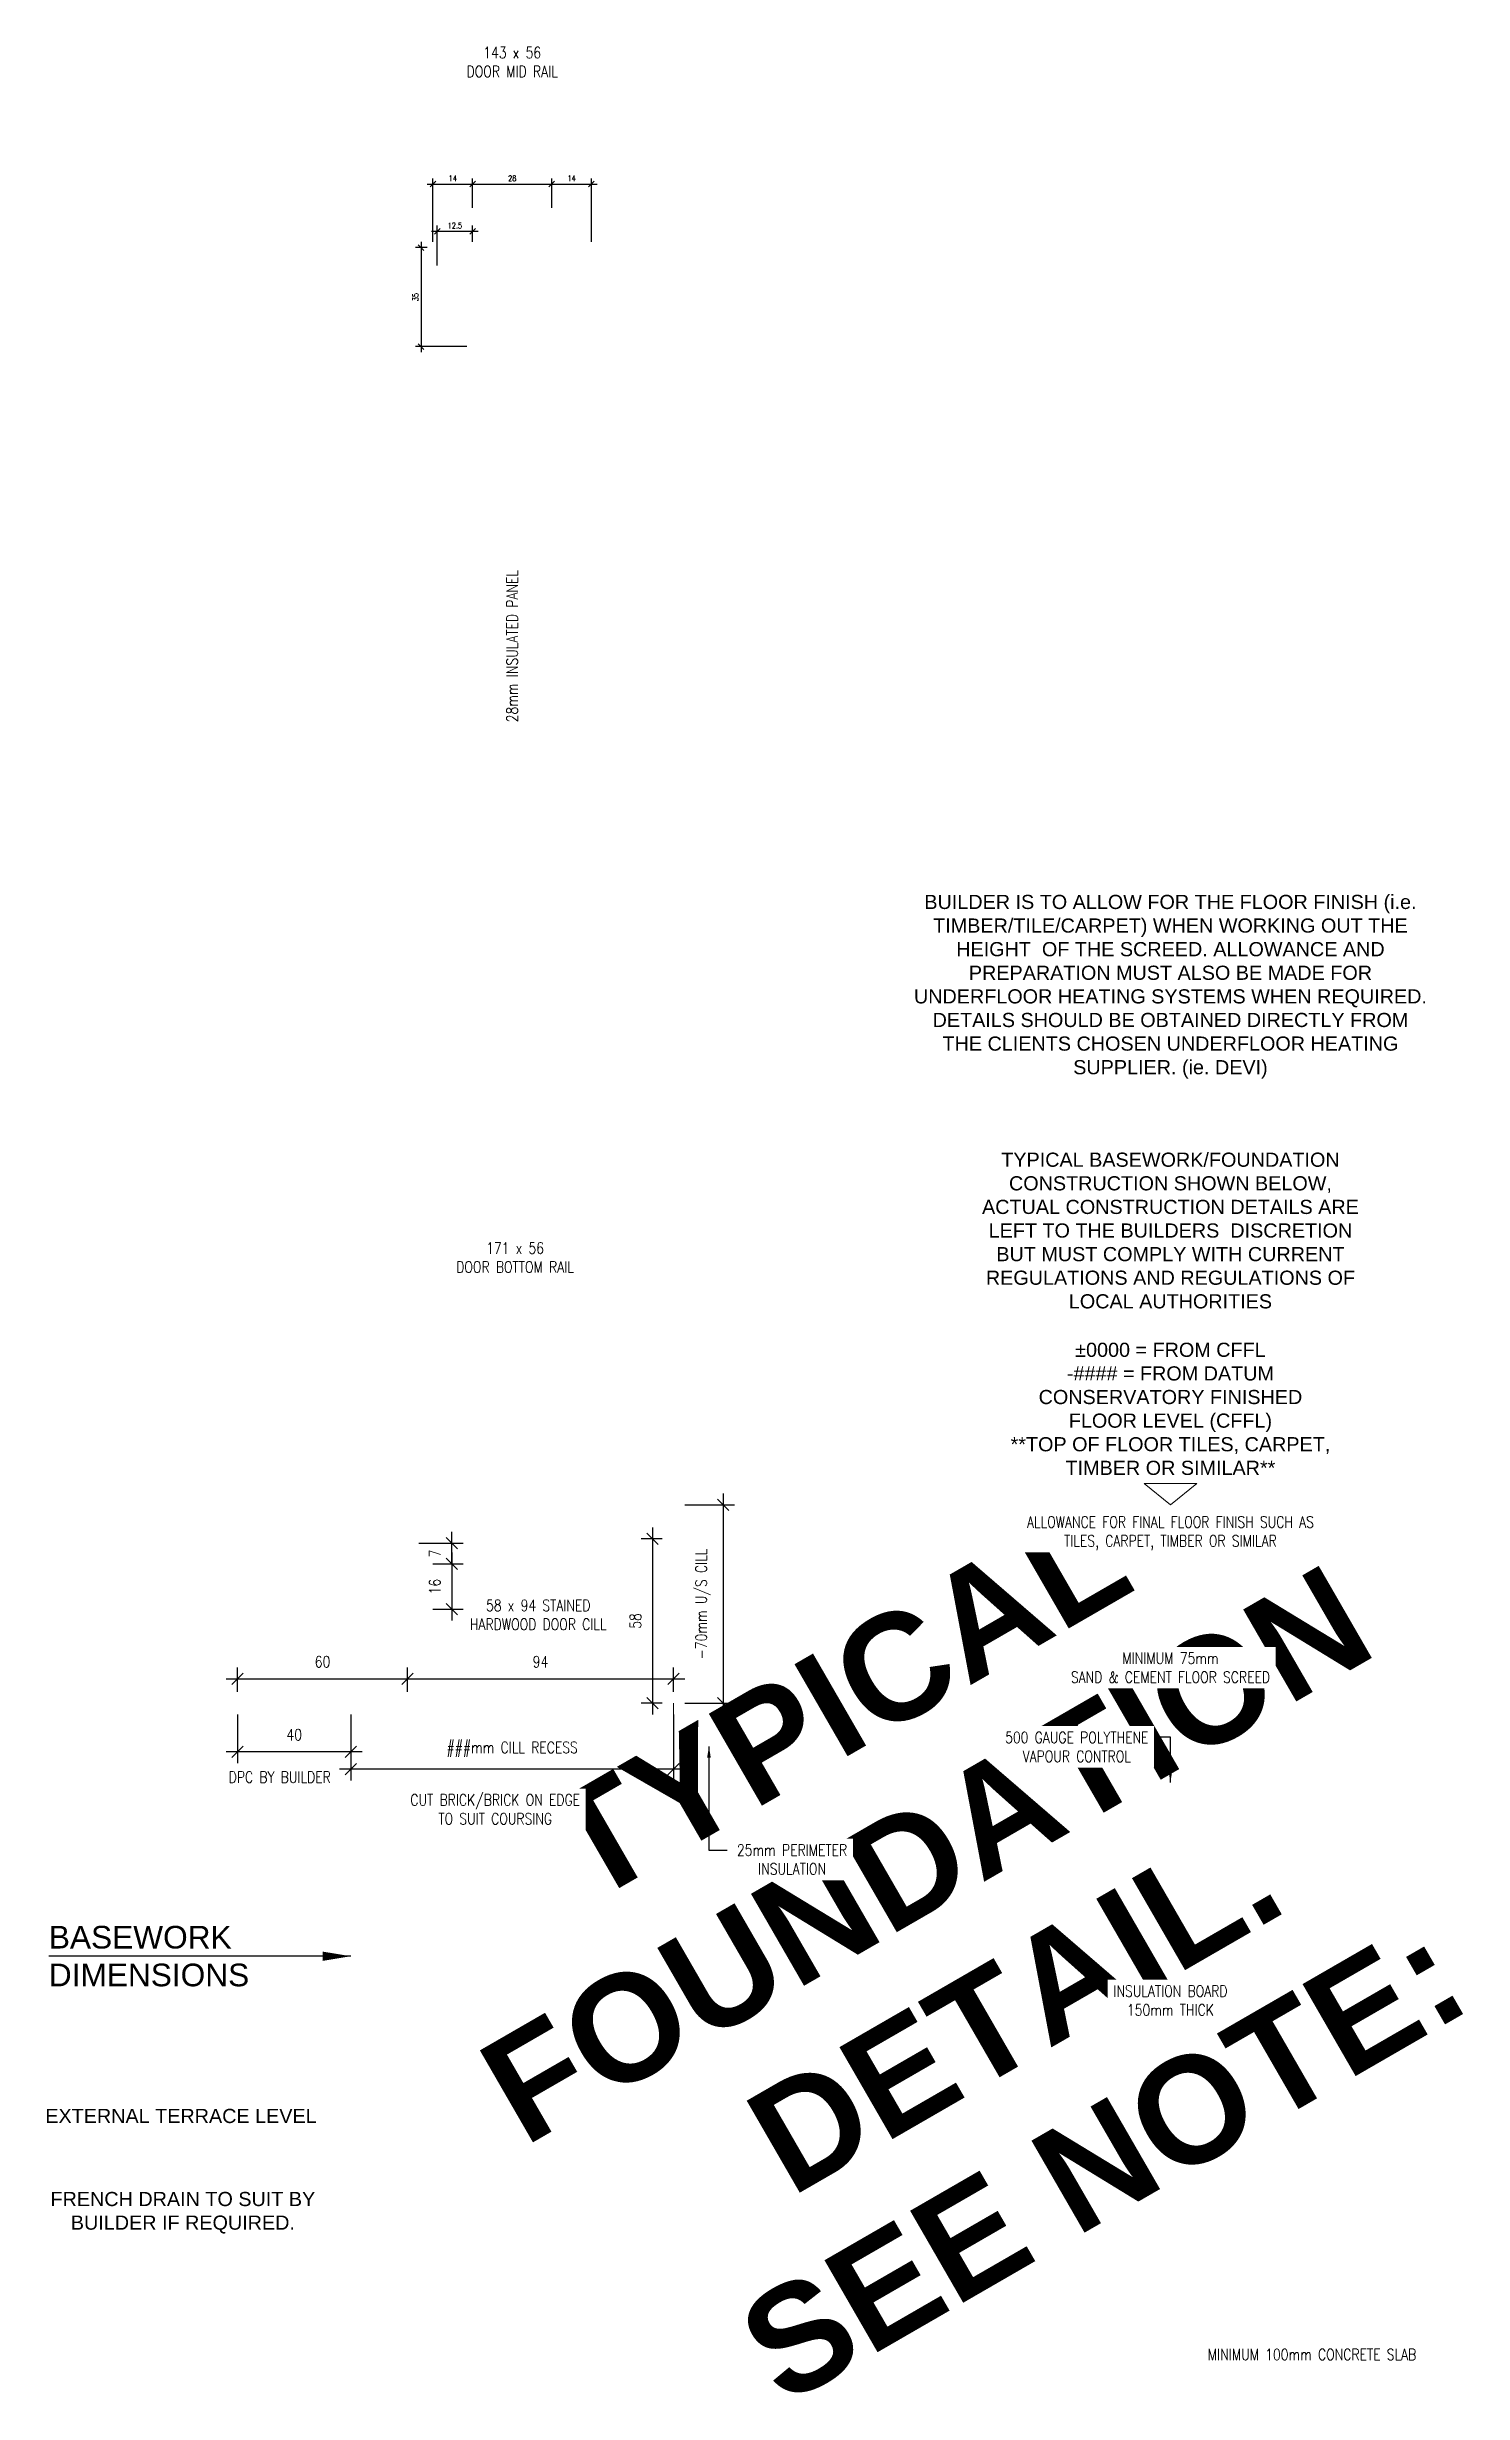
# Model space of a CAD drawing. Header units: millimetres. Extents: x -38686 to 870903, y -23218 to 232707.
# Drawn here: x 867910 to 868410, y 229037 to 229865 of the extents above; entities that cross this region are included whole.
import ezdxf

# ---------------------------------------------------------------- set-up
doc = ezdxf.new("R2010")
doc.units = ezdxf.units.MM
doc.header["$LTSCALE"] = 10
doc.header["$PDMODE"] = 35
doc.header["$PDSIZE"] = 50
doc.layers.add('44 - Detail Text', color=7, linetype='Continuous')
doc.styles.add('1-1', font='romans.shx', dxfattribs={"width": 0.8, "height": 2})
doc.styles.add('1-2', font='romans.shx', dxfattribs={"width": 0.8, "height": 4})
doc.styles.add('1-5', font='romans.shx', dxfattribs={"width": 0.8, "height": 10})
doc.styles.add('CGBOLD', font='arialbd.ttf')
doc.styles.add('Title1', font='ARIALN.TTF', dxfattribs={"height": 3})
doc.dimstyles.new('1-1', dxfattribs={"dimtxt": 2, "dimasz": 2, "dimexe": 2, "dimexo": 2, "dimgap": 1, "dimtad": 1, "dimdec": 0, "dimrnd": 0.5, "dimzin": 0, "dimdsep": 46, "dimtxsty": '1-1', "dimblk": 'OBLIQUE', "dimcen": 2, "dimdle": 2, "dimclrd": 251, "dimclre": 251, "dimclrt": 251, "dimadec": 0, "dimazin": 0, "dimtfac": 1, "dimtdec": 0, "dimtmove": 1, "dimatfit": 3, "dimfxl": 1, "dimtolj": 1, "dimtzin": 0, "dimlwd": 25, "dimarcsym": 0})
doc.dimstyles.new('1-2', dxfattribs={"dimtxt": 4, "dimasz": 4, "dimexe": 4, "dimexo": 4, "dimgap": 4, "dimtad": 1, "dimdec": 0, "dimzin": 0, "dimdsep": 46, "dimtxsty": '1-2', "dimblk": 'OBLIQUE', "dimcen": 4, "dimdle": 4, "dimclrd": 251, "dimclre": 251, "dimclrt": 251, "dimadec": 0, "dimazin": 0, "dimtfac": 1, "dimtdec": 0, "dimtix": 1, "dimtmove": 1, "dimatfit": 3, "dimfxl": 1, "dimtolj": 1, "dimtzin": 0, "dimlwd": 25, "dimarcsym": 0})
doc.dimstyles.new('1-5', dxfattribs={"dimtxt": 10, "dimasz": 10, "dimexe": 10, "dimexo": 10, "dimgap": 10, "dimtad": 1, "dimdec": 0, "dimzin": 0, "dimdsep": 46, "dimtxsty": '1-5', "dimblk": 'OBLIQUE', "dimcen": 10, "dimdle": 10, "dimclrd": 251, "dimclre": 251, "dimclrt": 251, "dimadec": 0, "dimazin": 0, "dimtfac": 1, "dimtdec": 0, "dimtix": 1, "dimtmove": 1, "dimatfit": 3, "dimfxl": 1, "dimtolj": 1, "dimtzin": 0, "dimlwd": 25, "dimarcsym": 0})

msp = doc.modelspace()

# ---------------------------------------------------------------- texts
at = {"layer": '44 - Detail Text', "color": 8, "lineweight": 9}
for s, insert, char_height, attachment_point, style in [('143 x 56\\PDOOR MID RAIL', (868073.864, 229859.776), 4, 5, '1-2'), ('171 x 56\\PDOOR BOTTOM RAIL', (868074.871, 229437.666), 4, 5, '1-2'), ('58 x 94 STAINED\\PHARDWOOD DOOR CILL', (868083.077, 229311.51), 4, 5, '1-2'), ('DPC BY BUILDER', (867991.748, 229254.24), 4, 5, '1-2'), ('{\\fArial|b0|i0|c0|p34;\\W1;BASEWORK\\PDIMENSIONS}', (867910.185, 229190.983), 8, 4, '1-5')]:
    msp.add_mtext(s, dxfattribs=dict(at, insert=insert, char_height=char_height, attachment_point=attachment_point, style=style))
at = {"layer": '44 - Detail Text', "color": 8, "lineweight": 9, "insert": (868073.864, 229653.533), "char_height": 4, "attachment_point": 5, "rotation": 90, "style": '1-2', "bg_fill": 3, "box_fill_scale": 1.5, "bg_fill_color": 256, "bg_fill_transparency": 0}
msp.add_mtext('28mm INSULATED PANEL', dxfattribs=at)
at = {"layer": '44 - Detail Text', "color": 8, "lineweight": 9, "char_height": 5}
for s, insert, width, attachment_point, style in [('{\\fArial|b0|i0|c0|p34;BUILDER IS TO ALLOW FOR THE FLOOR FINISH (i.e. TIMBER/TILE/CARPET) WHEN WORKING OUT THE HEIGHT  OF THE SCREED. ALLOWANCE AND PREPARATION MUST ALSO BE MADE FOR UNDERFLOOR HEATING SYSTEMS WHEN REQUIRED. DETAILS SHOULD BE OBTAINED DIRECTLY FROM THE CLIENTS CHOSEN UNDERFLOOR HEATING SUPPLIER. (ie. DEVI)}', (868306.376, 229533.302), 181.24085, 5, 'Title1'), ('{\\fArial|b0|i0|c0|p34;TYPICAL BASEWORK/FOUNDATION CONSTRUCTION SHOWN BELOW, ACTUAL CONSTRUCTION DETAILS ARE LEFT TO THE BUILDERS  DISCRETION BUT MUST COMPLY WITH CURRENT REGULATIONS AND REGULATIONS OF LOCAL AUTHORITIES}', (868306.376, 229447.18), 140.7281, 5, 'Title1'), ('{\\fArial|b0|i0|c0|p34;\\W1;±0000 = FROM CFFL\\P-#### = FROM DATUM\\PCONSERVATORY FINISHED FLOOR LEVEL (CFFL)\\P**TOP OF FLOOR TILES, CARPET, TIMBER OR SIMILAR**}', (868306.376, 229360.85), 113.79441, 8, '1-2'), ('\\A1;{\\fArial|b0|i0|c0|p34;\\W1;EXTERNAL TERRACE LEVEL}', (867956.864, 229132.019), 97.08721, 8, '1-2'), ('{\\fArial|b0|i0|c0|p34;\\W1;FRENCH DRAIN TO SUIT BY BUILDER IF REQUIRED.}', (867957.532, 229093.056), 97.08721, 8, '1-2')]:
    msp.add_mtext(s, dxfattribs=dict(at, insert=insert, width=width, attachment_point=attachment_point, style=style))
at = {"layer": '44 - Detail Text', "color": 8, "lineweight": 9, "insert": (868305.299, 229370.132), "char_height": 37.5, "width": 290.86675, "attachment_point": 3, "rotation": 30, "style": 'CGBOLD'}
msp.add_mtext('\\pxqc;TYPICAL FOUNDATION DETAIL. SEE NOTE:', dxfattribs=at)

# ---------------------------------------------------------------- blocks, each defined once
blk = doc.blocks.new('_Oblique')
at = {"color": 0, "linetype": 'ByBlock', "lineweight": -2}
blk.add_line((-0.5, -0.5), (0.5, 0.5), dxfattribs=at)
blk = doc.blocks.new('*D1848')
at = {"layer": '44 - Detail Text', "color": 251, "lineweight": -2, "transparency": 16777216}
for p, q in [((868036.86, 229284.35), (868036.86, 229292.96)), ((868130.86, 229284.35), (868130.86, 229292.96))]:
    blk.add_line(p, q, dxfattribs=at)
at = {"layer": '44 - Detail Text', "color": 251, "lineweight": 25, "transparency": 16777216}
blk.add_line((868032.86, 229288.96), (868134.86, 229288.96), dxfattribs=at)
at = {"layer": 'Defpoints', "color": 0, "transparency": 16777216}
for p in [(868130.86, 229288.96), (868036.86, 229280.35), (868130.86, 229280.35)]:
    blk.add_point(p, dxfattribs=at)
at = {"layer": '44 - Detail Text', "color": 251, "lineweight": 25, "transparency": 16777216, "xscale": 4, "yscale": 4, "zscale": 4, "rotation": 180}
blk.add_blockref('_Oblique', (868036.86, 229288.96), dxfattribs=at)
at = {"layer": '44 - Detail Text', "color": 251, "lineweight": 25, "transparency": 16777216, "xscale": 4, "yscale": 4, "zscale": 4}
blk.add_blockref('_Oblique', (868130.86, 229288.96), dxfattribs=at)
at = {"layer": '44 - Detail Text', "color": 251, "lineweight": 9, "transparency": 16777216, "insert": (868083.86, 229294.96), "char_height": 4, "attachment_point": 5, "style": '1-2'}
blk.add_mtext('\\A1;94', dxfattribs=at)
blk = doc.blocks.new('*D1992')
at = {"layer": '44 - Detail Text', "color": 251, "lineweight": 25, "ltscale": 10, "transparency": 16777216}
blk.add_line((868123.4, 229342.35), (868123.4, 229276.35), dxfattribs=at)
at = {"layer": '44 - Detail Text', "color": 251, "lineweight": -2, "ltscale": 10, "transparency": 16777216}
for p, q in [((868126.86, 229338.35), (868119.4, 229338.35)), ((868126.86, 229280.35), (868119.4, 229280.35))]:
    blk.add_line(p, q, dxfattribs=at)
at = {"layer": 'Defpoints', "color": 0, "ltscale": 10, "transparency": 16777216}
for p in [(868130.86, 229338.35), (868123.4, 229280.35), (868130.86, 229280.35)]:
    blk.add_point(p, dxfattribs=at)
at = {"layer": '44 - Detail Text', "color": 251, "lineweight": 25, "ltscale": 10, "transparency": 16777216, "xscale": 4, "yscale": 4, "zscale": 4}
for p, rotation in [((868123.4, 229338.35), 90), ((868123.4, 229280.35), 270)]:
    blk.add_blockref('_Oblique', p, dxfattribs=dict(at, rotation=rotation))
at = {"layer": '44 - Detail Text', "color": 251, "lineweight": 9, "ltscale": 10, "transparency": 16777216, "insert": (868117.4, 229309.35), "char_height": 4, "attachment_point": 5, "rotation": 90, "style": '1-2'}
blk.add_mtext('\\A1;58', dxfattribs=at)
blk = doc.blocks.new('*D1993')
at = {"layer": '44 - Detail Text', "color": 251, "lineweight": -2, "ltscale": 10, "transparency": 16777216}
for p, q in [((867976.86, 229284.35), (867976.86, 229292.96)), ((868036.86, 229284.35), (868036.86, 229292.96))]:
    blk.add_line(p, q, dxfattribs=at)
at = {"layer": '44 - Detail Text', "color": 251, "lineweight": 25, "ltscale": 10, "transparency": 16777216}
blk.add_line((867972.86, 229288.96), (868040.86, 229288.96), dxfattribs=at)
at = {"layer": 'Defpoints', "color": 0, "ltscale": 10, "transparency": 16777216}
for p in [(868036.86, 229288.96), (867976.86, 229280.35), (868036.86, 229280.35)]:
    blk.add_point(p, dxfattribs=at)
at = {"layer": '44 - Detail Text', "color": 251, "lineweight": 25, "ltscale": 10, "transparency": 16777216, "xscale": 4, "yscale": 4, "zscale": 4, "rotation": 180}
blk.add_blockref('_Oblique', (867976.86, 229288.96), dxfattribs=at)
at = {"layer": '44 - Detail Text', "color": 251, "lineweight": 25, "ltscale": 10, "transparency": 16777216, "xscale": 4, "yscale": 4, "zscale": 4}
blk.add_blockref('_Oblique', (868036.86, 229288.96), dxfattribs=at)
at = {"layer": '44 - Detail Text', "color": 251, "lineweight": 9, "ltscale": 10, "transparency": 16777216, "insert": (868006.86, 229294.96), "char_height": 4, "attachment_point": 5, "style": '1-2'}
blk.add_mtext('\\A1;60', dxfattribs=at)
blk = doc.blocks.new('*D1994')
at = {"layer": '44 - Detail Text', "color": 251, "lineweight": -2, "ltscale": 10, "transparency": 16777216}
for p, q in [((867976.86, 229276.35), (867976.86, 229259.2)), ((868016.86, 229276.35), (868016.86, 229259.2))]:
    blk.add_line(p, q, dxfattribs=at)
at = {"layer": '44 - Detail Text', "color": 251, "lineweight": 25, "ltscale": 10, "transparency": 16777216}
blk.add_line((868020.86, 229263.2), (867972.86, 229263.2), dxfattribs=at)
at = {"layer": 'Defpoints', "color": 0, "ltscale": 10, "transparency": 16777216}
for p in [(867976.86, 229280.35), (868016.86, 229280.35), (867976.86, 229263.2)]:
    blk.add_point(p, dxfattribs=at)
at = {"layer": '44 - Detail Text', "color": 251, "lineweight": 25, "ltscale": 10, "transparency": 16777216, "xscale": 4, "yscale": 4, "zscale": 4, "rotation": 180}
blk.add_blockref('_Oblique', (867976.86, 229263.2), dxfattribs=at)
at = {"layer": '44 - Detail Text', "color": 251, "lineweight": 25, "ltscale": 10, "transparency": 16777216, "xscale": 4, "yscale": 4, "zscale": 4}
blk.add_blockref('_Oblique', (868016.86, 229263.2), dxfattribs=at)
at = {"layer": '44 - Detail Text', "color": 251, "lineweight": 9, "ltscale": 10, "transparency": 16777216, "insert": (867996.86, 229269.2), "char_height": 4, "attachment_point": 5, "style": '1-2'}
blk.add_mtext('\\A1;40', dxfattribs=at)
blk = doc.blocks.new('*D1849')
at = {"layer": '44 - Detail Text', "color": 251, "lineweight": -2, "transparency": 16777216}
for p, q in [((868040.86, 229336.86), (868056.53, 229336.86)), ((868045.86, 229329.49), (868056.53, 229329.49))]:
    blk.add_line(p, q, dxfattribs=at)
at = {"layer": '44 - Detail Text', "color": 251, "lineweight": 25, "transparency": 16777216}
for p, q in [((868052.53, 229336.86), (868052.53, 229340.86)), ((868052.53, 229329.49), (868052.53, 229336.86)), ((868052.53, 229329.49), (868052.53, 229325.49))]:
    blk.add_line(p, q, dxfattribs=at)
at = {"layer": 'Defpoints', "color": 0, "transparency": 16777216}
for p in [(868036.86, 229336.86), (868052.53, 229336.86), (868041.86, 229329.49)]:
    blk.add_point(p, dxfattribs=at)
at = {"layer": '44 - Detail Text', "color": 251, "lineweight": 25, "transparency": 16777216, "xscale": 4, "yscale": 4, "zscale": 4}
for p, rotation in [((868052.53, 229336.86), 270), ((868052.53, 229329.49), 90)]:
    blk.add_blockref('_Oblique', p, dxfattribs=dict(at, rotation=rotation))
at = {"layer": '44 - Detail Text', "color": 251, "lineweight": 9, "transparency": 16777216, "insert": (868046.53, 229333.18), "char_height": 4, "attachment_point": 5, "rotation": 90, "style": '1-2'}
blk.add_mtext('\\A1;7', dxfattribs=at)
blk = doc.blocks.new('*D1850')
at = {"layer": '44 - Detail Text', "color": 251, "lineweight": 25, "ltscale": 10, "transparency": 16777216}
blk.add_line((868052.53, 229333.49), (868052.53, 229309.49), dxfattribs=at)
at = {"layer": '44 - Detail Text', "color": 251, "lineweight": -2, "ltscale": 10, "transparency": 16777216}
for p, q in [((868045.86, 229329.49), (868056.53, 229329.49)), ((868045.86, 229313.49), (868056.53, 229313.49))]:
    blk.add_line(p, q, dxfattribs=at)
at = {"layer": 'Defpoints', "color": 0, "ltscale": 10, "transparency": 16777216}
for p in [(868041.86, 229329.49), (868041.86, 229313.49), (868052.53, 229313.49)]:
    blk.add_point(p, dxfattribs=at)
at = {"layer": '44 - Detail Text', "color": 251, "lineweight": 25, "ltscale": 10, "transparency": 16777216, "xscale": 4, "yscale": 4, "zscale": 4}
for p, rotation in [((868052.53, 229329.49), 90), ((868052.53, 229313.49), 270)]:
    blk.add_blockref('_Oblique', p, dxfattribs=dict(at, rotation=rotation))
at = {"layer": '44 - Detail Text', "color": 251, "lineweight": 9, "ltscale": 10, "transparency": 16777216, "insert": (868046.53, 229321.49), "char_height": 4, "attachment_point": 5, "rotation": 90, "style": '1-2'}
blk.add_mtext('\\A1;16', dxfattribs=at)
blk = doc.blocks.new('*D1851')
at = {"layer": '44 - Detail Text', "color": 251, "lineweight": 25, "ltscale": 10, "transparency": 16777216}
blk.add_line((868043.86, 229816.71), (868061.86, 229816.71), dxfattribs=at)
at = {"layer": '44 - Detail Text', "color": 251, "lineweight": -2, "ltscale": 10, "transparency": 16777216}
for p, q in [((868045.86, 229796.28), (868045.86, 229818.71)), ((868059.86, 229808.28), (868059.86, 229818.71))]:
    blk.add_line(p, q, dxfattribs=at)
at = {"layer": 'Defpoints', "color": 0, "ltscale": 10, "transparency": 16777216}
for p in [(868059.86, 229816.71), (868059.86, 229806.28), (868045.86, 229794.28)]:
    blk.add_point(p, dxfattribs=at)
at = {"layer": '44 - Detail Text', "color": 251, "lineweight": 25, "ltscale": 10, "transparency": 16777216, "xscale": 2, "yscale": 2, "zscale": 2, "rotation": 180}
blk.add_blockref('_Oblique', (868045.86, 229816.71), dxfattribs=at)
at = {"layer": '44 - Detail Text', "color": 251, "lineweight": 25, "ltscale": 10, "transparency": 16777216, "xscale": 2, "yscale": 2, "zscale": 2}
blk.add_blockref('_Oblique', (868059.86, 229816.71), dxfattribs=at)
at = {"layer": '44 - Detail Text', "color": 251, "lineweight": 9, "ltscale": 10, "transparency": 16777216, "insert": (868052.86, 229818.71), "char_height": 2, "attachment_point": 5, "style": '1-1'}
blk.add_mtext('\\A1;14', dxfattribs=at)
blk = doc.blocks.new('*D1852')
at = {"layer": '44 - Detail Text', "color": 251, "lineweight": 25, "ltscale": 10, "transparency": 16777216}
blk.add_line((868057.86, 229816.71), (868089.86, 229816.71), dxfattribs=at)
at = {"layer": '44 - Detail Text', "color": 251, "lineweight": -2, "ltscale": 10, "transparency": 16777216}
for p, q in [((868059.86, 229808.28), (868059.86, 229818.71)), ((868087.86, 229808.28), (868087.86, 229818.71))]:
    blk.add_line(p, q, dxfattribs=at)
at = {"layer": 'Defpoints', "color": 0, "ltscale": 10, "transparency": 16777216}
for p in [(868087.86, 229816.71), (868059.86, 229806.28), (868087.86, 229806.28)]:
    blk.add_point(p, dxfattribs=at)
at = {"layer": '44 - Detail Text', "color": 251, "lineweight": 25, "ltscale": 10, "transparency": 16777216, "xscale": 2, "yscale": 2, "zscale": 2, "rotation": 180}
blk.add_blockref('_Oblique', (868059.86, 229816.71), dxfattribs=at)
at = {"layer": '44 - Detail Text', "color": 251, "lineweight": 25, "ltscale": 10, "transparency": 16777216, "xscale": 2, "yscale": 2, "zscale": 2}
blk.add_blockref('_Oblique', (868087.86, 229816.71), dxfattribs=at)
at = {"layer": '44 - Detail Text', "color": 251, "lineweight": 9, "ltscale": 10, "transparency": 16777216, "insert": (868073.86, 229818.71), "char_height": 2, "attachment_point": 5, "style": '1-1'}
blk.add_mtext('\\A1;28', dxfattribs=at)
blk = doc.blocks.new('*D1853')
at = {"layer": '44 - Detail Text', "color": 251, "lineweight": 25, "ltscale": 10, "transparency": 16777216}
blk.add_line((868085.86, 229816.71), (868103.86, 229816.71), dxfattribs=at)
at = {"layer": '44 - Detail Text', "color": 251, "lineweight": -2, "ltscale": 10, "transparency": 16777216}
for p, q in [((868087.86, 229808.28), (868087.86, 229818.71)), ((868101.86, 229796.28), (868101.86, 229818.71))]:
    blk.add_line(p, q, dxfattribs=at)
at = {"layer": 'Defpoints', "color": 0, "ltscale": 10, "transparency": 16777216}
for p in [(868101.86, 229816.71), (868087.86, 229806.28), (868101.86, 229794.28)]:
    blk.add_point(p, dxfattribs=at)
at = {"layer": '44 - Detail Text', "color": 251, "lineweight": 25, "ltscale": 10, "transparency": 16777216, "xscale": 2, "yscale": 2, "zscale": 2, "rotation": 180}
blk.add_blockref('_Oblique', (868087.86, 229816.71), dxfattribs=at)
at = {"layer": '44 - Detail Text', "color": 251, "lineweight": 25, "ltscale": 10, "transparency": 16777216, "xscale": 2, "yscale": 2, "zscale": 2}
blk.add_blockref('_Oblique', (868101.86, 229816.71), dxfattribs=at)
at = {"layer": '44 - Detail Text', "color": 251, "lineweight": 9, "ltscale": 10, "transparency": 16777216, "insert": (868094.86, 229818.71), "char_height": 2, "attachment_point": 5, "style": '1-1'}
blk.add_mtext('\\A1;14', dxfattribs=at)
blk = doc.blocks.new('*D1995')
at = {"layer": '44 - Detail Text', "color": 251, "lineweight": 25, "ltscale": 10, "transparency": 16777216}
blk.add_line((868045.36, 229800.04), (868061.86, 229800.04), dxfattribs=at)
at = {"layer": '44 - Detail Text', "color": 251, "lineweight": -2, "ltscale": 10, "transparency": 16777216}
for p, q in [((868047.36, 229787.96), (868047.36, 229802.04)), ((868059.86, 229796.28), (868059.86, 229802.04))]:
    blk.add_line(p, q, dxfattribs=at)
at = {"layer": 'Defpoints', "color": 0, "ltscale": 10, "transparency": 16777216}
for p in [(868059.86, 229800.04), (868059.86, 229794.28), (868047.36, 229785.96)]:
    blk.add_point(p, dxfattribs=at)
at = {"layer": '44 - Detail Text', "color": 251, "lineweight": 25, "ltscale": 10, "transparency": 16777216, "xscale": 2, "yscale": 2, "zscale": 2, "rotation": 180}
blk.add_blockref('_Oblique', (868047.36, 229800.04), dxfattribs=at)
at = {"layer": '44 - Detail Text', "color": 251, "lineweight": 25, "ltscale": 10, "transparency": 16777216, "xscale": 2, "yscale": 2, "zscale": 2}
blk.add_blockref('_Oblique', (868059.86, 229800.04), dxfattribs=at)
at = {"layer": '44 - Detail Text', "color": 251, "lineweight": 9, "ltscale": 10, "transparency": 16777216, "insert": (868053.61, 229802.04), "char_height": 2, "attachment_point": 5, "style": '1-1'}
blk.add_mtext('\\A1;12.5', dxfattribs=at)
blk = doc.blocks.new('*D1996')
at = {"layer": '44 - Detail Text', "color": 251, "lineweight": -2, "ltscale": 10, "transparency": 16777216}
for p, q in [((868043.86, 229794.28), (868039.7, 229794.28)), ((868057.86, 229759.28), (868039.7, 229759.28))]:
    blk.add_line(p, q, dxfattribs=at)
at = {"layer": '44 - Detail Text', "color": 251, "lineweight": 25, "ltscale": 10, "transparency": 16777216}
blk.add_line((868041.7, 229796.28), (868041.7, 229757.28), dxfattribs=at)
at = {"layer": 'Defpoints', "color": 0, "ltscale": 10, "transparency": 16777216}
for p in [(868045.86, 229794.28), (868041.7, 229759.28), (868059.86, 229759.28)]:
    blk.add_point(p, dxfattribs=at)
at = {"layer": '44 - Detail Text', "color": 251, "lineweight": 25, "ltscale": 10, "transparency": 16777216, "xscale": 2, "yscale": 2, "zscale": 2}
for p, rotation in [((868041.7, 229794.28), 90), ((868041.7, 229759.28), 270)]:
    blk.add_blockref('_Oblique', p, dxfattribs=dict(at, rotation=rotation))
at = {"layer": '44 - Detail Text', "color": 251, "lineweight": 9, "ltscale": 10, "transparency": 16777216, "insert": (868039.7, 229776.78), "char_height": 2, "attachment_point": 5, "rotation": 90, "style": '1-1'}
blk.add_mtext('\\A1;35', dxfattribs=at)
blk = doc.blocks.new('*D1854')
at = {"layer": '44 - Detail Text', "color": 251, "lineweight": -2, "ltscale": 10, "transparency": 16777216}
for p, q in [((868016.86, 229276.35), (868016.86, 229252.98)), ((868130.86, 229276.35), (868130.86, 229252.98))]:
    blk.add_line(p, q, dxfattribs=at)
at = {"layer": '44 - Detail Text', "color": 251, "lineweight": 25, "ltscale": 10, "transparency": 16777216}
blk.add_line((868134.86, 229256.98), (868012.86, 229256.98), dxfattribs=at)
at = {"layer": 'Defpoints', "color": 0, "ltscale": 10, "transparency": 16777216}
for p in [(868016.86, 229280.35), (868130.86, 229280.35), (868016.86, 229256.98)]:
    blk.add_point(p, dxfattribs=at)
at = {"layer": '44 - Detail Text', "color": 251, "lineweight": 25, "ltscale": 10, "transparency": 16777216, "xscale": 4, "yscale": 4, "zscale": 4, "rotation": 180}
blk.add_blockref('_Oblique', (868016.86, 229256.98), dxfattribs=at)
at = {"layer": '44 - Detail Text', "color": 251, "lineweight": 25, "ltscale": 10, "transparency": 16777216, "xscale": 4, "yscale": 4, "zscale": 4}
blk.add_blockref('_Oblique', (868130.86, 229256.98), dxfattribs=at)
at = {"layer": '44 - Detail Text', "color": 251, "lineweight": 9, "ltscale": 10, "transparency": 16777216, "insert": (868073.86, 229264.03), "char_height": 4, "attachment_point": 5, "style": '1-2'}
blk.add_mtext('\\A1;###mm CILL RECESS', dxfattribs=at)
blk = doc.blocks.new('*D1997')
at = {"layer": '44 - Detail Text', "color": 251, "lineweight": -2, "ltscale": 10, "transparency": 16777216}
for p, q in [((868134.86, 229350.35), (868152.34, 229350.35)), ((868134.86, 229280.35), (868152.34, 229280.35))]:
    blk.add_line(p, q, dxfattribs=at)
at = {"layer": '44 - Detail Text', "color": 251, "lineweight": 25, "ltscale": 10, "transparency": 16777216}
blk.add_line((868148.34, 229354.35), (868148.34, 229276.35), dxfattribs=at)
at = {"layer": 'Defpoints', "color": 0, "ltscale": 10, "transparency": 16777216}
for p in [(868130.86, 229350.35), (868130.86, 229280.35), (868148.34, 229280.35)]:
    blk.add_point(p, dxfattribs=at)
at = {"layer": '44 - Detail Text', "color": 251, "lineweight": 25, "ltscale": 10, "transparency": 16777216, "xscale": 4, "yscale": 4, "zscale": 4}
for p, rotation in [((868148.34, 229350.35), 90), ((868148.34, 229280.35), 270)]:
    blk.add_blockref('_Oblique', p, dxfattribs=dict(at, rotation=rotation))
at = {"layer": '44 - Detail Text', "color": 251, "lineweight": 9, "ltscale": 10, "transparency": 16777216, "insert": (868141.29, 229315.35), "char_height": 4, "attachment_point": 5, "rotation": 90, "style": '1-2'}
blk.add_mtext('\\A1;-70mm U/S CILL', dxfattribs=at)

# ---------------------------------------------------------------- dimensions: what is measured, and where the dimension line sits
at = {"layer": '44 - Detail Text', "color": 8, "lineweight": 9, "ltscale": 10}
for base, p1, p2, dimstyle, picture, middle in [((868059.864, 229816.714), (868045.864, 229794.276), (868059.864, 229806.276), '1-1', '*D1851', (868052.864, 229818.714)), ((868087.864, 229816.714), (868059.864, 229806.276), (868087.864, 229806.276), '1-1', '*D1852', (868073.864, 229818.714)), ((868101.864, 229816.714), (868087.864, 229806.276), (868101.864, 229794.276), '1-1', '*D1853', (868094.864, 229818.714)), ((868036.864, 229288.956), (867976.864, 229280.35), (868036.864, 229280.35), '1-2', '*D1993', (868006.864, 229294.956)), ((867976.864, 229263.202), (868016.864, 229280.35), (867976.864, 229280.35), '1-2', '*D1994', (867996.864, 229269.202))]:
    dim = msp.add_linear_dim(base=base, p1=p1, p2=p2, dimstyle=dimstyle, dxfattribs=at)
    dim.commit()
    dim.dimension.update_dxf_attribs({"geometry": picture, "text_midpoint": middle})
dim = msp.add_linear_dim(base=(868059.864, 229800.042), p1=(868047.364, 229785.963), p2=(868059.864, 229794.276), dimstyle='1-1', override={"dimdec": 1}, dxfattribs=at)
dim.commit()
dim.dimension.update_dxf_attribs({"geometry": '*D1995', "text_midpoint": (868053.614, 229802.042)})
for base, p1, p2, dimstyle, picture, middle in [((868041.703, 229759.276), (868045.864, 229794.276), (868059.864, 229759.276), '1-1', '*D1996', (868039.703, 229776.776)), ((868123.398, 229280.35), (868130.864, 229338.35), (868130.864, 229280.35), '1-2', '*D1992', (868117.398, 229309.35)), ((868052.526, 229313.489), (868041.864, 229329.489), (868041.864, 229313.489), '1-2', '*D1850', (868046.526, 229321.489))]:
    dim = msp.add_linear_dim(base=base, p1=p1, p2=p2, angle=90, dimstyle=dimstyle, dxfattribs=at)
    dim.commit()
    dim.dimension.update_dxf_attribs({"geometry": picture, "text_midpoint": middle})
dim = msp.add_linear_dim(base=(868148.341, 229280.35), p1=(868130.864, 229350.35), p2=(868130.864, 229280.35), angle=90, dimstyle='1-2', override={"dimpost": '-<>mm U/S CILL'}, dxfattribs=at)
dim.commit()
dim.dimension.update_dxf_attribs({"geometry": '*D1997', "text_midpoint": (868141.293, 229315.35)})
at = {"layer": '44 - Detail Text', "color": 8, "lineweight": 9}
dim = msp.add_linear_dim(base=(868052.526, 229336.863), p1=(868041.864, 229329.489), p2=(868036.864, 229336.863), angle=90, dimstyle='1-2', dxfattribs=at)
dim.commit()
dim.dimension.update_dxf_attribs({"geometry": '*D1849', "text_midpoint": (868046.526, 229333.176)})
dim = msp.add_linear_dim(base=(868130.864, 229288.956), p1=(868036.864, 229280.35), p2=(868130.864, 229280.35), dimstyle='1-2', dxfattribs=at)
dim.commit()
dim.dimension.update_dxf_attribs({"geometry": '*D1848', "text_midpoint": (868083.864, 229294.956)})

# ---------------------------------------------------------------- linework, layer by layer
at = {"layer": '44 - Detail Text', "color": 8, "lineweight": 9}
msp.add_line((868130.864, 229250.35), (868130.864, 229280.35), dxfattribs=at)
at = {"layer": '44 - Detail Text', "color": 8, "lineweight": 9, "ltscale": 1.5}
msp.add_lwpolyline([(868306.376, 229350.35), (868297.046, 229357.85), (868315.706, 229357.85)], close=True, dxfattribs=at)

msp.set_redraw_order([(e.dxf.handle, doc.entitydb.next_handle()) for e in msp.query("TEXT MTEXT ATTDEF DIMENSION ARC_DIMENSION")])  # texts and dimensions are drawn at this point

# ---------------------------------------------------------------- leaders
at = {"layer": '44 - Detail Text', "color": 8, "lineweight": 9}
msp.add_leader([(868016.864, 229190.983), (867910.185, 229190.983)], dimstyle='1-5', dxfattribs=at)

# ---------------------------------------------------------------- next in the draw order: texts
at = {"layer": '44 - Detail Text', "color": 8, "lineweight": 9, "insert": (868306.376, 229340.35), "char_height": 4, "width": 115.24395, "attachment_point": 5, "style": '1-2', "bg_fill": 2}
msp.add_mtext('ALLOWANCE FOR FINAL FLOOR FINISH SUCH AS TILES, CARPET, TIMBER OR SIMILAR', dxfattribs=at)
at = {"layer": '44 - Detail Text', "color": 8, "lineweight": 9, "char_height": 4, "attachment_point": 5, "style": '1-2', "bg_fill": 2}
for s, insert in [('MINIMUM 75mm\\PSAND & CEMENT FLOOR SCREED', (868306.376, 229292.85)), ('500 GAUGE POLYTHENE\\PVAPOUR CONTROL', (868273.293, 229264.886)), ('CUT BRICK/BRICK ON EDGE\\PTO SUIT COURSING', (868067.864, 229242.85)), ('25mm PERIMETER\\PINSULATION', (868172.718, 229225.15)), ('INSULATION BOARD\\P150mm THICK', (868306.376, 229175.35)), ('MINIMUM 100mm CONCRETE SLAB', (868356.376, 229050.35))]:
    msp.add_mtext(s, dxfattribs=dict(at, insert=insert))

# ---------------------------------------------------------------- next in the draw order: dimensions: what is measured, and where the dimension line sits
at = {"layer": '44 - Detail Text', "color": 8, "lineweight": 9, "ltscale": 10}
dim = msp.add_linear_dim(base=(868016.864, 229256.984), p1=(868130.864, 229280.35), p2=(868016.864, 229280.35), text='###mm CILL RECESS', dimstyle='1-2', override={"dimpost": 'mm CILL RECESS'}, dxfattribs=at)
dim.commit()
dim.dimension.update_dxf_attribs({"geometry": '*D1854', "text_midpoint": (868073.864, 229264.032)})

# ---------------------------------------------------------------- next in the draw order: leaders
at = {"layer": '44 - Detail Text', "color": 8, "lineweight": 9}
for points in [[(868306.348, 229252.35), (868306.348, 229268.33), (868301.896, 229268.33)], [(868143.364, 229265.045), (868143.364, 229228.427), (868149.758, 229228.427)]]:
    msp.add_leader(points, dimstyle='1-2', override={"dimgap": 4, "dimtad": 0}, dxfattribs=at)

doc.saveas('drawing.dxf')
